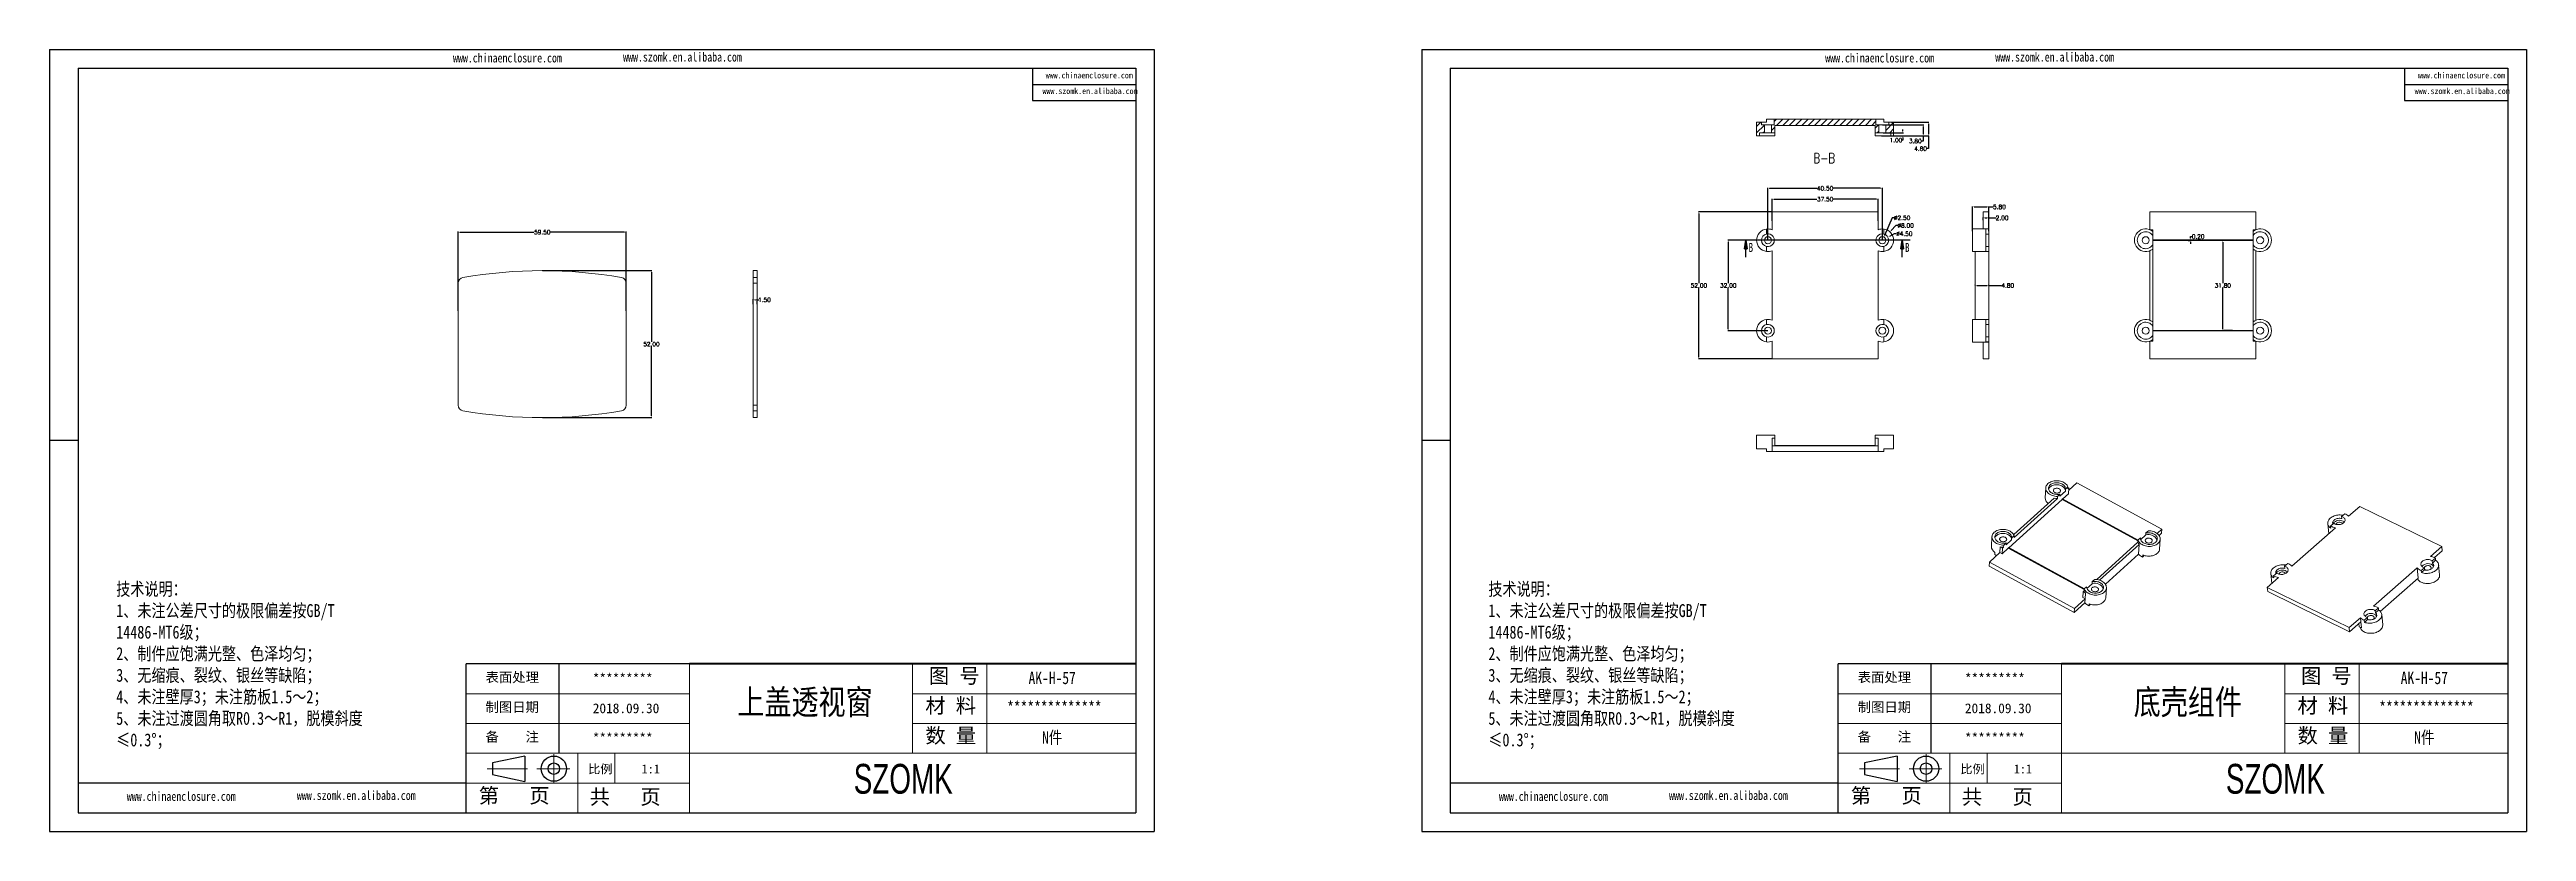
# Model space of a CAD drawing. Header units: inches. Extents: x 1218 to 3351, y 665 to 1060.
# Drawn here: x 2474 to 3351, y 665 to 941 of the extents above; entities that cross this region are included whole.
import ezdxf

# ---------------------------------------------------------------- set-up
doc = ezdxf.new("R2010")
doc.units = ezdxf.units.IN
doc.linetypes.add('CENTER2', pattern=[28.575, 19.05, -3.175, 3.175, -3.175])
doc.layers.add('文字', color=81, linetype='Continuous')
for name, color, linetype, lineweight in [('粗实线', 7, 'Continuous', 30), ('细实线', 3, 'Continuous', 9), ('细点划线', 2, 'CENTER2', 9)]:
    doc.layers.add(name, color=color, linetype=linetype, lineweight=lineweight)
doc.styles.add('SLDTEXTSTYLE0', font='TXT', dxfattribs={"width": 0.75})
doc.styles.add('SLDTEXTSTYLE3', font='TXT', dxfattribs={"width": 0.75, "bigfont": 'bigfont'})
doc.styles.get("Standard").update_dxf_attribs({"font": 'txt', "bigfont": 'gbcbig.shx'})
doc.styles.add('宋体', font='', dxfattribs={"width": 0.8, "height": 3.5})
doc.styles.add('长仿宋', font='', dxfattribs={"width": 0.7, "height": 4})
doc.styles.get('宋体').set_extended_font_data('SimSun')
doc.styles.get('长仿宋').set_extended_font_data('SimSun')
doc.dimstyles.new('2', dxfattribs={"dimtxt": 1.5, "dimasz": 0.6, "dimexe": 0.18, "dimexo": 0.0625, "dimgap": 0.09, "dimtad": 0, "dimtih": 1, "dimtoh": 1, "dimzin": 0, "dimdsep": 46, "dimtxsty": 'Standard', "dimcen": 0, "dimadec": 0, "dimazin": 2, "dimtfac": 1, "dimtofl": 0, "dimtmove": 0, "dimatfit": 3, "dimfxl": 1, "dimtolj": 1, "dimtzin": 0, "dimarcsym": 0})

msp = doc.modelspace()

# ---------------------------------------------------------------- texts
at = {"color": 0, "linetype": 'Continuous', "lineweight": 0, "insert": (3102.252, 904.621), "char_height": 3.5, "attachment_point": 2, "style": 'SLDTEXTSTYLE3'}
msp.add_mtext('B-B', dxfattribs=at)
at = {"color": 7, "linetype": 'Continuous', "char_height": 3.175, "attachment_point": 1, "style": 'SLDTEXTSTYLE0'}
for insert in [(3075.461, 872.858), (3130.825, 872.858)]:
    msp.add_mtext('B', dxfattribs=dict(at, insert=insert))
at = {"width": 1969.02996, "attachment_point": 1}
for s, insert, char_height in [('{\\fSimHei|b0|i0|c134|p49;表面处理}', (2628.344, 720.987), 3.46447), ('{\\fSimHei|b0|i0|c134|p49;*********}', (2666.289, 720.542), 3.46447), ('{\\fSimHei|b0|i0|c134|p49;表面处理}', (3114.094, 720.987), 3.46447), ('{\\fSimHei|b0|i0|c134|p49;*********}', (3152.039, 720.542), 3.46447), ('{\\fSimHei|b0|i0|c134|p49;制图日期}', (2628.344, 710.453), 3.46447), ('{\\fSimHei|b0|i0|c134|p49;制图日期}', (3114.094, 710.453), 3.46447), ('{\\fSimHei|b0|i0|c134|p49;2018.\\fSimHei|b0|i0|c0|p49;09\\fSimHei|b0|i0|c134|p49;.\\fSimHei|b0|i0|c0|p49;30}', (2666.289, 710.007), 3.464466), ('{\\fSimHei|b0|i0|c134|p49;2018.\\fSimHei|b0|i0|c0|p49;09\\fSimHei|b0|i0|c134|p49;.\\fSimHei|b0|i0|c0|p49;30}', (3152.039, 710.007), 3.464466), ('{\\fSimHei|b0|i0|c134|p49;备    注}', (2628.344, 699.918), 3.46447), ('{\\fSimHei|b0|i0|c134|p49;*********}', (2666.289, 699.473), 3.46447), ('{\\fSimHei|b0|i0|c134|p49;备    注}', (3114.094, 699.918), 3.46447), ('{\\fSimHei|b0|i0|c134|p49;*********}', (3152.039, 699.473), 3.46447)]:
    msp.add_mtext(s, dxfattribs=dict(at, insert=insert, char_height=char_height))
at = {"layer": '文字', "color": 0, "attachment_point": 1, "style": '宋体'}
for s, insert, char_height, width in [('www.chinaenclosure.com', (2616.821, 939.925), 3.21889, 56.55282), ('www.szomk.en.alibaba.com', (2677.028, 940.243), 3.21889, 56.55282), ('www.chinaenclosure.com', (3102.571, 939.925), 3.21889, 56.55282), ('www.szomk.en.alibaba.com', (3162.779, 940.243), 3.21889, 56.55282), ('www.chinaenclosure.com', (2826.635, 933.22), 2.14593, 37.70188), ('www.chinaenclosure.com', (3312.385, 933.22), 2.14593, 37.70188), ('www.szomk.en.alibaba.com', (2825.513, 927.663), 2.14593, 37.70188), ('www.szomk.en.alibaba.com', (3311.264, 927.663), 2.14593, 37.70188), ('{\\H1.111x;技术说明：\\P1、未注公差尺寸的极限偏差按GB/T 14486-MT6级；\\P2、制件应饱满光整、色泽均匀；\\P3、无缩痕、裂纹、银丝等缺陷；\\P4、未注壁厚3；未注筋板1.5～2；\\P5、未注过渡圆角取R0.3～R1，脱模斜度≤0.3%%D；}', (2497.602, 752.731), 4.11506, 92.68925), ('{\\H1.111x;技术说明：\\P1、未注公差尺寸的极限偏差按GB/T 14486-MT6级；\\P2、制件应饱满光整、色泽均匀；\\P3、无缩痕、裂纹、银丝等缺陷；\\P4、未注壁厚3；未注筋板1.5～2；\\P5、未注过渡圆角取R0.3～R1，脱模斜度≤0.3%%D；}', (2983.353, 752.731), 4.11506, 92.68925), ('{\\H1.111x;AK-H-57}', (2820.568, 721.225), 3.95046, 45.67172), ('{\\H1.111x;AK-H-57}', (3306.318, 721.225), 3.95046, 45.67172), ('上盖透视窗', (2717.475, 714.883), 8.7788, 112.23371), ('{\\H1.111x;**************}', (2812.969, 710.691), 3.95046, 45.67172), ('底壳组件', (3211.805, 714.883), 8.7788, 112.23371), ('{\\H1.111x;**************}', (3298.719, 710.691), 3.95046, 45.67172), ('{\\H1.111x;N件}', (2825.346, 700.156), 3.95046, 45.67172), ('{\\H1.111x;N件}', (3311.096, 700.156), 3.95046, 45.67172), ('www.chinaenclosure.com', (2501.344, 678.756), 3.21889, 56.55282), ('www.szomk.en.alibaba.com', (2561.552, 679.075), 3.21889, 56.55282), ('www.chinaenclosure.com', (2987.095, 678.756), 3.21889, 56.55282), ('www.szomk.en.alibaba.com', (3047.302, 679.075), 3.21889, 56.55282)]:
    msp.add_mtext(s, dxfattribs=dict(at, insert=insert, char_height=char_height, width=width))
at = {"layer": '粗实线', "char_height": 10.53455, "width": 118.13457, "attachment_point": 1, "style": '长仿宋'}
for insert in [(2758.679, 688.601), (3244.429, 688.601)]:
    msp.add_mtext('{\\fSTXinwei|b0|i0|c134|p2;SZOMK}', dxfattribs=dict(at, insert=insert))
at = {"layer": '细实线', "color": 7, "attachment_point": 1}
for s, insert, char_height, width in [('{\\fSimSun|b0|i0|c134|p54;图 号}', (2785.284, 722.378), 5.26728, 26.33638), ('{\\fSimSun|b0|i0|c134|p54;图 号}', (3271.034, 722.378), 5.26728, 26.33638), ('{\\fSimSun|b0|i0|c134|p54;材 料   }', (2784.035, 711.843), 5.26728, 26.33638), ('{\\fSimSun|b0|i0|c134|p54;材 料   }', (3269.785, 711.843), 5.26728, 26.33638), ('{\\fSimSun|b0|i0|c134|p54;数 量}', (2784.061, 701.257), 5.26728, 23.79822), ('{\\fSimSun|b0|i0|c134|p54;数 量}', (3269.811, 701.257), 5.26728, 23.79822), ('{\\fSimSun|b0|i0|c134|p54;比例}', (2664.665, 688.384), 3.16037, 13.87302), ('{\\fSimSun|b0|i0|c134|p54;1:1}', (2683.595, 688.384), 3.16037, 13.87302), ('{\\fSimSun|b0|i0|c134|p54;比例}', (3150.415, 688.384), 3.16037, 13.87302), ('{\\fSimSun|b0|i0|c134|p54;1:1}', (3169.345, 688.384), 3.16037, 13.87302), ('{\\fSimSun|b0|i0|c134|p54;第   页}', (2625.906, 680.028), 5.26728, 39.50457), ('{\\fSimSun|b0|i0|c134|p54; 共   页}', (2661.623, 679.581), 5.26728, 39.50457), ('{\\fSimSun|b0|i0|c134|p54;第   页}', (3111.656, 680.028), 5.26728, 39.50457), ('{\\fSimSun|b0|i0|c134|p54; 共   页}', (3147.373, 679.581), 5.26728, 39.50457)]:
    msp.add_mtext(s, dxfattribs=dict(at, insert=insert, char_height=char_height, width=width))

# ---------------------------------------------------------------- blocks, each defined once
blk = doc.blocks.new('*D208')
at = {"color": 0, "lineweight": -2}
for p, q in [((2618.67, 848.89), (2618.67, 876.85)), ((2678.17, 848.89), (2678.17, 876.85)), ((2619.27, 876.67), (2645.45, 876.67)), ((2677.57, 876.67), (2651.38, 876.67))]:
    blk.add_line(p, q, dxfattribs=at)
at = {"color": 0}
for points in [[(2619.27, 876.77), (2619.27, 876.57), (2618.67, 876.67)], [(2677.57, 876.77), (2677.57, 876.57), (2678.17, 876.67)]]:
    blk.add_solid(points, dxfattribs=at)
at = {"layer": 'Defpoints', "color": 0}
for p in [(2678.17, 876.67), (2618.67, 848.83), (2678.17, 848.83)]:
    blk.add_point(p, dxfattribs=at)
at = {"color": 0, "insert": (2648.42, 876.67), "char_height": 1.5, "attachment_point": 5}
blk.add_mtext('\\A1;59.50', dxfattribs=at)
blk = doc.blocks.new('*D209')
at = {"color": 0, "lineweight": -2}
for p, q in [((2648.48, 863.07), (2687.26, 863.07)), ((2687.08, 862.47), (2687.08, 837.91)), ((2687.08, 811.67), (2687.08, 836.23)), ((2648.48, 811.07), (2687.26, 811.07))]:
    blk.add_line(p, q, dxfattribs=at)
at = {"color": 0}
for points in [[(2686.98, 862.47), (2687.18, 862.47), (2687.08, 863.07)], [(2686.98, 811.67), (2687.18, 811.67), (2687.08, 811.07)]]:
    blk.add_solid(points, dxfattribs=at)
at = {"layer": 'Defpoints', "color": 0}
for p in [(2648.42, 863.07), (2648.42, 811.07), (2687.08, 811.07)]:
    blk.add_point(p, dxfattribs=at)
at = {"color": 0, "insert": (2687.08, 837.07), "char_height": 1.5, "attachment_point": 5}
blk.add_mtext('\\A1;52.00', dxfattribs=at)
blk = doc.blocks.new('*D210')
at = {"color": 0, "lineweight": -2}
for p, q in [((2723.03, 851.25), (2723.03, 852.93)), ((2723.63, 852.75), (2723.93, 852.75)), ((2724.53, 851.25), (2724.53, 852.93)), ((2724.53, 852.75), (2725.13, 852.75))]:
    blk.add_line(p, q, dxfattribs=at)
at = {"color": 0}
for points in [[(2723.63, 852.85), (2723.63, 852.65), (2723.03, 852.75)], [(2723.93, 852.85), (2723.93, 852.65), (2724.53, 852.75)]]:
    blk.add_solid(points, dxfattribs=at)
at = {"layer": 'Defpoints', "color": 0}
for p in [(2723.03, 851.19), (2724.53, 852.75), (2724.53, 851.19)]:
    blk.add_point(p, dxfattribs=at)
at = {"color": 0, "insert": (2727.09, 852.75), "char_height": 1.5, "attachment_point": 5}
blk.add_mtext('\\A1;1.50', dxfattribs=at)
blk = doc.blocks.new('_CLOSED')
at = {"color": 0, "linetype": 'ByBlock', "lineweight": -2}
for p, q in [((-1, 0.166667), (0, 0)), ((-1, 0.166667), (-1, -0.166667)), ((0, 0), (-1, -0.166667)), ((0, 0), (-1, 0))]:
    blk.add_line(p, q, dxfattribs=at)
blk = doc.blocks.new('*D211')
at = {"color": 0, "lineweight": -2}
for p, q in [((3083.75, 883.82), (3057.7, 883.82)), ((3057.88, 883.22), (3057.88, 858.66)), ((3057.88, 832.42), (3057.88, 856.98)), ((3083.75, 831.82), (3057.7, 831.82))]:
    blk.add_line(p, q, dxfattribs=at)
at = {"color": 0}
for points in [[(3057.78, 883.22), (3057.98, 883.22), (3057.88, 883.82)], [(3057.78, 832.42), (3057.98, 832.42), (3057.88, 831.82)]]:
    blk.add_solid(points, dxfattribs=at)
at = {"layer": 'Defpoints', "color": 0}
for p in [(3057.88, 883.82), (3083.81, 883.82), (3083.81, 831.82)]:
    blk.add_point(p, dxfattribs=at)
at = {"color": 0, "insert": (3057.88, 857.82), "char_height": 1.5, "attachment_point": 5}
blk.add_mtext('\\A1;52.00', dxfattribs=at)
blk = doc.blocks.new('*D212')
at = {"color": 0, "lineweight": -2}
for p, q in [((3082.25, 873.82), (3068.08, 873.82)), ((3068.26, 873.22), (3068.26, 858.66)), ((3068.26, 842.42), (3068.26, 856.98)), ((3082.25, 841.82), (3068.08, 841.82))]:
    blk.add_line(p, q, dxfattribs=at)
at = {"color": 0}
for points in [[(3068.16, 873.22), (3068.36, 873.22), (3068.26, 873.82)], [(3068.16, 842.42), (3068.36, 842.42), (3068.26, 841.82)]]:
    blk.add_solid(points, dxfattribs=at)
at = {"layer": 'Defpoints', "color": 0}
for p in [(3068.26, 873.82), (3082.31, 873.82), (3082.31, 841.82)]:
    blk.add_point(p, dxfattribs=at)
at = {"color": 0, "insert": (3068.26, 857.82), "char_height": 1.5, "attachment_point": 5}
blk.add_mtext('\\A1;32.00', dxfattribs=at)
blk = doc.blocks.new('*D213')
at = {"color": 0, "lineweight": -2}
for p, q in [((3083.81, 880.74), (3083.81, 888.51)), ((3084.41, 888.33), (3099.59, 888.33)), ((3120.71, 888.33), (3105.52, 888.33)), ((3121.31, 880.74), (3121.31, 888.51))]:
    blk.add_line(p, q, dxfattribs=at)
at = {"color": 0}
for points in [[(3084.41, 888.43), (3084.41, 888.23), (3083.81, 888.33)], [(3120.71, 888.43), (3120.71, 888.23), (3121.31, 888.33)]]:
    blk.add_solid(points, dxfattribs=at)
at = {"layer": 'Defpoints', "color": 0}
for p in [(3121.31, 888.33), (3083.81, 880.68), (3121.31, 880.68)]:
    blk.add_point(p, dxfattribs=at)
at = {"color": 0, "insert": (3102.56, 888.33), "char_height": 1.5, "attachment_point": 5}
blk.add_mtext('\\A1;37.50', dxfattribs=at)
blk = doc.blocks.new('*D214')
at = {"color": 0, "lineweight": -2}
for p, q in [((3082.31, 873.89), (3082.31, 892.36)), ((3082.91, 892.18), (3099.72, 892.18)), ((3122.21, 892.18), (3105.4, 892.18)), ((3122.81, 873.89), (3122.81, 892.36))]:
    blk.add_line(p, q, dxfattribs=at)
at = {"color": 0}
for points in [[(3082.91, 892.28), (3082.91, 892.08), (3082.31, 892.18)], [(3122.21, 892.28), (3122.21, 892.08), (3122.81, 892.18)]]:
    blk.add_solid(points, dxfattribs=at)
at = {"layer": 'Defpoints', "color": 0}
for p in [(3122.81, 892.18), (3082.31, 873.82), (3122.81, 873.82)]:
    blk.add_point(p, dxfattribs=at)
at = {"color": 0, "insert": (3102.56, 892.18), "char_height": 1.5, "attachment_point": 5}
blk.add_mtext('\\A1;40.50', dxfattribs=at)
blk = doc.blocks.new('*D215')
at = {"color": 0, "lineweight": -2}
for p, q in [((3127.61, 879.04), (3125.92, 877.21)), ((3128.21, 879.04), (3127.61, 879.04))]:
    blk.add_line(p, q, dxfattribs=at)
at = {"color": 0}
blk.add_solid([(3125.85, 877.28), (3126, 877.14), (3125.52, 876.77)], dxfattribs=at)
at = {"layer": 'Defpoints', "color": 0}
for p in [(3120.1, 870.88), (3125.52, 876.77)]:
    blk.add_point(p, dxfattribs=at)
at = {"color": 0, "insert": (3131.05, 879.04), "char_height": 1.5, "attachment_point": 5}
blk.add_mtext('\\A1;∅8.00', dxfattribs=at)
blk = doc.blocks.new('*D216')
at = {"color": 0, "lineweight": -2}
for p, q in [((3127.03, 876.1), (3125.32, 875.18)), ((3127.63, 876.1), (3127.03, 876.1))]:
    blk.add_line(p, q, dxfattribs=at)
at = {"color": 0}
blk.add_solid([(3125.27, 875.26), (3125.37, 875.09), (3124.79, 874.89)], dxfattribs=at)
at = {"layer": 'Defpoints', "color": 0}
for p in [(3120.83, 872.76), (3124.79, 874.89)]:
    blk.add_point(p, dxfattribs=at)
at = {"color": 0, "insert": (3130.59, 876.1), "char_height": 1.5, "attachment_point": 5}
blk.add_mtext('\\A1;∅4.50', dxfattribs=at)
blk = doc.blocks.new('*D217')
at = {"color": 0, "lineweight": -2}
for p, q in [((3126.24, 881.74), (3123.55, 875.52)), ((3126.84, 881.74), (3126.24, 881.74))]:
    blk.add_line(p, q, dxfattribs=at)
at = {"color": 0}
blk.add_solid([(3123.45, 875.56), (3123.64, 875.48), (3123.31, 874.97)], dxfattribs=at)
at = {"layer": 'Defpoints', "color": 0}
for p in [(3122.31, 872.68), (3123.31, 874.97)]:
    blk.add_point(p, dxfattribs=at)
at = {"color": 0, "insert": (3129.81, 881.74), "char_height": 1.5, "attachment_point": 5}
blk.add_mtext('\\A1;∅2.50', dxfattribs=at)
blk = doc.blocks.new('*D218')
at = {"color": 0, "lineweight": -2}
for p, q in [((3158.5, 880.89), (3158.5, 881.9)), ((3159.1, 881.72), (3159.9, 881.72)), ((3160.5, 880.89), (3160.5, 881.9)), ((3160.5, 881.72), (3163.1, 881.72))]:
    blk.add_line(p, q, dxfattribs=at)
at = {"color": 0}
for points in [[(3159.1, 881.82), (3159.1, 881.62), (3158.5, 881.72)], [(3159.9, 881.82), (3159.9, 881.62), (3160.5, 881.72)]]:
    blk.add_solid(points, dxfattribs=at)
at = {"layer": 'Defpoints', "color": 0}
for p in [(3158.5, 880.82), (3160.5, 881.72), (3160.5, 880.82)]:
    blk.add_point(p, dxfattribs=at)
at = {"color": 0, "insert": (3165.19, 881.72), "char_height": 1.5, "attachment_point": 5}
blk.add_mtext('\\A1;2.00', dxfattribs=at)
blk = doc.blocks.new('*D219')
at = {"color": 0, "lineweight": -2}
for p, q in [((3154.7, 876.97), (3154.7, 885.78)), ((3160.5, 876.97), (3160.5, 885.78)), ((3155.3, 885.6), (3159.9, 885.6)), ((3160.5, 885.6), (3162.05, 885.6))]:
    blk.add_line(p, q, dxfattribs=at)
at = {"color": 0}
for points in [[(3155.3, 885.7), (3155.3, 885.5), (3154.7, 885.6)], [(3159.9, 885.7), (3159.9, 885.5), (3160.5, 885.6)]]:
    blk.add_solid(points, dxfattribs=at)
at = {"layer": 'Defpoints', "color": 0}
for p in [(3154.7, 885.6), (3154.7, 876.91), (3160.5, 876.91)]:
    blk.add_point(p, dxfattribs=at)
at = {"color": 0, "insert": (3164.26, 885.6), "char_height": 1.5, "attachment_point": 5}
blk.add_mtext('\\A1;5.80', dxfattribs=at)
blk = doc.blocks.new('*D220')
at = {"color": 0, "lineweight": -2}
for p, q in [((3155.7, 857.89), (3155.7, 858)), ((3156.3, 857.82), (3159.9, 857.82)), ((3160.5, 857.89), (3160.5, 858)), ((3160.5, 857.82), (3165, 857.82))]:
    blk.add_line(p, q, dxfattribs=at)
at = {"color": 0}
for points in [[(3156.3, 857.92), (3156.3, 857.72), (3155.7, 857.82)], [(3159.9, 857.92), (3159.9, 857.72), (3160.5, 857.82)]]:
    blk.add_solid(points, dxfattribs=at)
at = {"layer": 'Defpoints', "color": 0}
for p in [(3155.7, 857.82), (3160.5, 857.82), (3160.5, 857.82)]:
    blk.add_point(p, dxfattribs=at)
at = {"color": 0, "insert": (3167.21, 857.82), "char_height": 1.5, "attachment_point": 5}
blk.add_mtext('\\A1;4.80', dxfattribs=at)
blk = doc.blocks.new('*D221')
at = {"color": 0, "lineweight": -2}
for p, q in [((3246.79, 873.72), (3243.18, 873.72)), ((3243.36, 873.12), (3243.36, 858.66)), ((3243.36, 842.52), (3243.36, 856.98)), ((3246.79, 841.92), (3243.18, 841.92))]:
    blk.add_line(p, q, dxfattribs=at)
at = {"color": 0}
for points in [[(3243.26, 873.12), (3243.46, 873.12), (3243.36, 873.72)], [(3243.26, 842.52), (3243.46, 842.52), (3243.36, 841.92)]]:
    blk.add_solid(points, dxfattribs=at)
at = {"layer": 'Defpoints', "color": 0}
for p in [(3243.36, 873.72), (3246.85, 873.72), (3246.85, 841.92)]:
    blk.add_point(p, dxfattribs=at)
at = {"color": 0, "insert": (3243.36, 857.82), "char_height": 1.5, "attachment_point": 5}
blk.add_mtext('\\A1;31.80', dxfattribs=at)
blk = doc.blocks.new('*D222')
at = {"color": 0, "lineweight": -2}
for p, q in [((3231.04, 873.92), (3232.11, 873.92)), ((3231.04, 873.72), (3232.11, 873.72)), ((3231.93, 874.52), (3231.93, 875.12)), ((3231.93, 875.12), (3232.53, 875.12)), ((3231.93, 873.12), (3231.93, 872.52))]:
    blk.add_line(p, q, dxfattribs=at)
at = {"color": 0}
for points in [[(3231.83, 874.52), (3232.03, 874.52), (3231.93, 873.92)], [(3231.83, 873.12), (3232.03, 873.12), (3231.93, 873.72)]]:
    blk.add_solid(points, dxfattribs=at)
at = {"layer": 'Defpoints', "color": 0}
for p in [(3230.98, 873.92), (3230.98, 873.72), (3231.93, 873.92)]:
    blk.add_point(p, dxfattribs=at)
at = {"color": 0, "insert": (3234.62, 875.12), "char_height": 1.5, "attachment_point": 5}
blk.add_mtext('\\A1;0.20', dxfattribs=at)
blk = doc.blocks.new('*D223')
at = {"color": 0, "lineweight": -2}
for p, q in [((3130.08, 912.39), (3130.08, 912.99)), ((3123.12, 911.79), (3130.26, 911.79)), ((3123.12, 910.79), (3130.26, 910.79)), ((3130.08, 909.21), (3129.48, 909.21)), ((3130.08, 910.19), (3130.08, 909.21))]:
    blk.add_line(p, q, dxfattribs=at)
at = {"color": 0}
for points in [[(3129.98, 912.39), (3130.18, 912.39), (3130.08, 911.79)], [(3129.98, 910.19), (3130.18, 910.19), (3130.08, 910.79)]]:
    blk.add_solid(points, dxfattribs=at)
at = {"layer": 'Defpoints', "color": 0}
for p in [(3123.06, 911.79), (3123.06, 910.79), (3130.08, 911.79)]:
    blk.add_point(p, dxfattribs=at)
at = {"color": 0, "insert": (3127.64, 909.21), "char_height": 1.5, "attachment_point": 5}
blk.add_mtext('\\A1;1.00', dxfattribs=at)
blk = doc.blocks.new('*D224')
at = {"color": 0, "lineweight": -2}
for p, q in [((3122.87, 914.59), (3137.49, 914.59)), ((3137.31, 913.99), (3137.31, 911.39)), ((3122.49, 910.79), (3137.49, 910.79)), ((3137.31, 908.9), (3136.71, 908.9)), ((3137.31, 910.79), (3137.31, 908.9))]:
    blk.add_line(p, q, dxfattribs=at)
at = {"color": 0}
for points in [[(3137.21, 913.99), (3137.41, 913.99), (3137.31, 914.59)], [(3137.21, 911.39), (3137.41, 911.39), (3137.31, 910.79)]]:
    blk.add_solid(points, dxfattribs=at)
at = {"layer": 'Defpoints', "color": 0}
for p in [(3122.81, 914.59), (3137.31, 914.59), (3122.43, 910.79)]:
    blk.add_point(p, dxfattribs=at)
at = {"color": 0, "insert": (3134.49, 908.9), "char_height": 1.5, "attachment_point": 5}
blk.add_mtext('\\A1;3.80', dxfattribs=at)
blk = doc.blocks.new('*D225')
at = {"color": 0, "lineweight": -2}
for p, q in [((3126, 915.59), (3139.32, 915.59)), ((3139.14, 914.99), (3139.14, 911.39)), ((3124.5, 910.79), (3139.32, 910.79)), ((3139.14, 906.22), (3138.54, 906.22)), ((3139.14, 910.79), (3139.14, 906.22))]:
    blk.add_line(p, q, dxfattribs=at)
at = {"color": 0}
for points in [[(3139.04, 914.99), (3139.24, 914.99), (3139.14, 915.59)], [(3139.04, 911.39), (3139.24, 911.39), (3139.14, 910.79)]]:
    blk.add_solid(points, dxfattribs=at)
at = {"layer": 'Defpoints', "color": 0}
for p in [(3125.93, 915.59), (3139.14, 915.59), (3124.43, 910.79)]:
    blk.add_point(p, dxfattribs=at)
at = {"color": 0, "insert": (3136.33, 906.22), "char_height": 1.5, "attachment_point": 5}
blk.add_mtext('\\A1;4.80', dxfattribs=at)

# ---------------------------------------------------------------- dimensions: what is measured, and where the dimension line sits
for base, p1, p2, picture, middle in [((3137.308, 914.587), (3122.428, 910.787), (3122.81, 914.587), '*D224', (3134.493, 908.901)), ((3130.078, 911.787), (3123.06, 910.787), (3123.06, 911.787), '*D223', (3127.638, 909.214)), ((3139.144, 915.587), (3124.434, 910.787), (3125.935, 915.587), '*D225', (3136.329, 906.216))]:
    dim = msp.add_linear_dim(base=base, p1=p1, p2=p2, angle=90, dimstyle='2')
    dim.commit()
    dim.dimension.update_dxf_attribs({"geometry": picture, "text_midpoint": middle, "dimtype": 160})
for base, p1, p2, picture, middle in [((3122.81, 892.178), (3082.31, 873.824), (3122.81, 873.824), '*D214', (3102.56, 892.178)), ((3121.31, 888.333), (3083.81, 880.678), (3121.31, 880.678), '*D213', (3102.56, 888.333)), ((2678.166, 876.669), (2618.666, 848.831), (2678.166, 848.831), '*D208', (2648.416, 876.669)), ((2724.527, 852.755), (2723.027, 851.186), (2724.527, 851.186), '*D210', (2727.092, 852.755))]:
    dim = msp.add_linear_dim(base=base, p1=p1, p2=p2, dimstyle='2')
    dim.commit()
    dim.dimension.update_dxf_attribs({"geometry": picture, "text_midpoint": middle})
for base, p1, p2, picture, middle in [((3154.698, 885.599), (3160.498, 876.905), (3154.698, 876.905), '*D219', (3164.26, 885.599)), ((3160.498, 881.724), (3158.498, 880.824), (3160.498, 880.824), '*D218', (3165.188, 881.724)), ((3160.498, 857.824), (3155.698, 857.824), (3160.498, 857.824), '*D220', (3167.211, 857.824))]:
    dim = msp.add_linear_dim(base=base, p1=p1, p2=p2, dimstyle='2')
    dim.commit()
    dim.dimension.update_dxf_attribs({"geometry": picture, "text_midpoint": middle, "dimtype": 160})
for base, p1, p2, picture, middle in [((3057.883, 883.824), (3083.81, 831.824), (3083.81, 883.824), '*D211', (3057.883, 857.824)), ((3068.257, 873.824), (3082.31, 841.824), (3082.31, 873.824), '*D212', (3068.257, 857.824)), ((3231.932, 873.924), (3230.98, 873.724), (3230.98, 873.924), '*D222', (3234.622, 875.124)), ((3243.364, 873.724), (3246.851, 841.924), (3246.851, 873.724), '*D221', (3243.364, 857.824)), ((2687.077, 811.066), (2648.416, 863.066), (2648.416, 811.066), '*D209', (2687.077, 837.066))]:
    dim = msp.add_linear_dim(base=base, p1=p1, p2=p2, angle=90, dimstyle='2')
    dim.commit()
    dim.dimension.update_dxf_attribs({"geometry": picture, "text_midpoint": middle})
for p1, p2, picture, middle in [((3120.102, 870.88), (3125.517, 876.768), '*D215', (3131.048, 879.042)), ((3120.829, 872.757), (3124.79, 874.891), '*D216', (3130.591, 876.095)), ((3122.312, 872.677), (3123.307, 874.971), '*D217', (3129.809, 881.744))]:
    dim = msp.add_diameter_dim_2p(p1=p1, p2=p2, dimstyle='2')
    dim.commit()
    dim.dimension.update_dxf_attribs({"geometry": picture, "text_midpoint": middle, "dimtype": 163})

# ---------------------------------------------------------------- hatches: boundary and pattern name
at = {"linetype": 'Continuous', "lineweight": 0}
h = msp.add_hatch(dxfattribs=at)
h.set_pattern_fill('ANSI31', color=4, scale=0.5, style=0)
h.paths.add_polyline_path([(3080.06, 914.587), (3080.06, 915.587), (3078.31, 915.587), (3078.31, 910.787), (3079.31, 910.787), (3079.31, 911.787), (3081.06, 911.787), (3081.06, 914.587)], flags=0)
h = msp.add_hatch(dxfattribs=at)
h.set_pattern_fill('ANSI31', color=4, scale=0.5, style=0)
h.paths.add_polyline_path([(3121.56, 914.587), (3120.56, 914.587), (3120.56, 916.587), (3084.56, 916.587), (3084.56, 914.587), (3083.56, 914.587), (3083.56, 911.787), (3084.81, 911.787), (3084.81, 914.387), (3120.31, 914.387), (3120.31, 911.787), (3121.56, 911.787)], flags=0)
h = msp.add_hatch(dxfattribs=at)
h.set_pattern_fill('ANSI31', color=4, scale=0.5, style=0)
h.paths.add_polyline_path([(3125.81, 911.787), (3125.81, 910.787), (3126.81, 910.787), (3126.81, 915.587), (3125.06, 915.587), (3125.06, 914.587), (3124.06, 914.587), (3124.06, 911.787)], flags=0)

# ---------------------------------------------------------------- linework, layer by layer
for p, q in [((2473.99, 941.252), (2865.085, 941.252)), ((2473.99, 941.252), (2473.99, 664.72)), ((2865.085, 941.252), (2865.085, 664.72)), ((2959.74, 941.252), (3350.835, 941.252)), ((2959.74, 941.252), (2959.74, 664.72)), ((3350.835, 941.252), (3350.835, 664.72)), ((2484.11, 934.668), (2858.501, 934.668)), ((2484.11, 934.668), (2484.11, 671.304)), ((2821.923, 934.668), (2821.923, 923.237)), ((2858.501, 934.668), (2858.501, 671.304)), ((2969.86, 934.668), (3344.251, 934.668)), ((2969.86, 934.668), (2969.86, 671.304)), ((3307.673, 934.668), (3307.673, 923.237)), ((3344.251, 934.668), (3344.251, 671.304)), ((2821.923, 928.953), (2858.501, 928.953)), ((2821.923, 923.237), (2858.501, 923.237)), ((3307.673, 928.953), (3344.251, 928.953)), ((3307.673, 923.237), (3344.251, 923.237)), ((2484.11, 802.986), (2473.99, 802.986)), ((2969.86, 802.986), (2959.74, 802.986)), ((2473.99, 792.744), (2473.99, 664.72)), ((2959.74, 792.744), (2959.74, 664.72)), ((2700.483, 723.977), (2621.474, 723.977)), ((2621.474, 671.304), (2621.474, 723.977)), ((2654.394, 692.373), (2654.394, 723.977)), ((3186.233, 723.977), (3107.224, 723.977)), ((3107.224, 671.304), (3107.224, 723.977)), ((3140.144, 692.373), (3140.144, 723.977)), ((2621.474, 681.839), (2484.11, 681.839)), ((3107.224, 681.839), (2969.86, 681.839)), ((2484.11, 671.304), (2858.501, 671.304)), ((2969.86, 671.304), (3344.251, 671.304)), ((2473.99, 664.72), (2865.085, 664.72)), ((2473.99, 664.72), (2655.052, 664.72)), ((2959.74, 664.72), (3350.835, 664.72)), ((2959.74, 664.72), (3140.803, 664.72))]:
    msp.add_line(p, q)
at = {"color": 7, "linetype": 'Continuous', "lineweight": 15}
for p, q in [((3078.31, 915.587), (3078.31, 910.787)), ((3078.31, 915.587), (3080.06, 915.587)), ((3080.06, 915.587), (3080.06, 914.587)), ((3081.81, 915.587), (3080.06, 915.587)), ((3080.06, 914.587), (3081.06, 914.587)), ((3081.06, 914.587), (3081.06, 911.787)), ((3083.56, 914.587), (3081.06, 914.587)), ((3081.81, 916.587), (3081.81, 915.587)), ((3081.81, 916.587), (3084.56, 916.587)), ((3083.56, 911.787), (3083.56, 914.587)), ((3083.56, 914.587), (3084.56, 914.587)), ((3084.56, 914.587), (3084.56, 916.587)), ((3120.56, 916.587), (3084.56, 916.587)), ((3120.31, 914.387), (3084.81, 914.387)), ((3084.81, 911.787), (3084.81, 914.387)), ((3120.31, 911.787), (3120.31, 914.387)), ((3120.56, 914.587), (3120.56, 916.587)), ((3123.31, 916.587), (3120.56, 916.587)), ((3120.56, 914.587), (3121.56, 914.587)), ((3121.56, 911.787), (3121.56, 914.587)), ((3121.56, 914.587), (3124.06, 914.587)), ((3123.31, 915.587), (3123.31, 916.587)), ((3123.31, 915.587), (3125.06, 915.587)), ((3124.06, 914.587), (3124.06, 911.787)), ((3124.06, 914.587), (3125.06, 914.587)), ((3125.06, 915.587), (3125.06, 914.587)), ((3125.06, 915.587), (3126.81, 915.587)), ((3126.81, 915.587), (3126.81, 910.787)), ((3078.31, 910.787), (3079.31, 910.787)), ((3079.31, 910.787), (3079.31, 911.787)), ((3081.06, 911.787), (3079.31, 911.787)), ((3079.31, 910.787), (3084.81, 910.787)), ((3081.06, 911.787), (3083.56, 911.787)), ((3084.81, 911.787), (3083.56, 911.787)), ((3084.81, 910.787), (3084.81, 911.787)), ((3120.31, 910.787), (3120.31, 911.787)), ((3121.56, 911.787), (3120.31, 911.787)), ((3120.31, 910.787), (3125.81, 910.787)), ((3124.06, 911.787), (3121.56, 911.787)), ((3125.81, 911.787), (3124.06, 911.787)), ((3125.81, 911.787), (3125.81, 910.787)), ((3125.81, 910.787), (3126.81, 910.787)), ((3081.81, 877.793), (3081.81, 876.018)), ((3121.31, 883.824), (3083.81, 883.824)), ((3083.81, 883.824), (3083.81, 877.532)), ((3121.31, 877.532), (3121.31, 883.824)), ((3123.31, 877.793), (3123.31, 876.018)), ((3160.498, 877.824), (3154.698, 877.824)), ((3154.698, 869.824), (3154.698, 877.824)), ((3160.498, 883.824), (3158.498, 883.824)), ((3158.498, 883.824), (3158.498, 877.824)), ((3160.498, 877.793), (3159.498, 877.793)), ((3159.498, 877.793), (3159.498, 869.855)), ((3160.498, 883.824), (3160.498, 877.824)), ((3160.498, 877.793), (3160.498, 877.824)), ((3160.498, 877.793), (3160.498, 876.018)), ((3217.557, 877.532), (3217.557, 883.824)), ((3217.557, 883.824), (3255.057, 883.824)), ((3217.557, 877.532), (3218.557, 877.532)), ((3218.557, 877.532), (3218.557, 876.946)), ((3218.557, 875.482), (3218.557, 876.946)), ((3255.057, 877.532), (3254.057, 877.532)), ((3254.057, 877.532), (3254.057, 876.946)), ((3254.057, 875.482), (3254.057, 876.946)), ((3255.057, 883.824), (3255.057, 877.532)), ((3081.81, 871.63), (3081.81, 869.855)), ((3083.81, 870.116), (3083.81, 845.532)), ((3121.31, 845.532), (3121.31, 870.116)), ((3123.31, 871.63), (3123.31, 869.855)), ((3154.698, 869.824), (3160.498, 869.824)), ((3155.698, 845.824), (3155.698, 869.824)), ((3160.498, 876.018), (3159.498, 876.018)), ((3159.498, 871.63), (3160.498, 871.63)), ((3159.498, 869.855), (3160.498, 869.855)), ((3160.498, 876.018), (3160.498, 871.63)), ((3160.498, 871.63), (3160.498, 869.855)), ((3160.498, 869.824), (3160.498, 869.855)), ((3160.498, 869.824), (3160.498, 845.824)), ((3217.557, 845.532), (3217.557, 870.116)), ((3218.557, 872.166), (3218.557, 875.482)), ((3254.057, 873.924), (3218.557, 873.924)), ((3218.557, 873.724), (3254.057, 873.724)), ((3218.557, 870.701), (3218.557, 872.166)), ((3218.557, 870.701), (3218.557, 844.946)), ((3254.057, 872.166), (3254.057, 875.482)), ((3254.057, 870.701), (3254.057, 872.166)), ((3254.057, 870.701), (3254.057, 844.946)), ((3255.057, 845.532), (3255.057, 870.116)), ((2724.527, 863.066), (2723.027, 863.066)), ((2723.027, 860.615), (2723.027, 863.066)), ((2723.027, 860.615), (2724.527, 860.615)), ((2723.027, 858.645), (2723.027, 860.615)), ((2724.527, 860.615), (2724.527, 863.066)), ((2724.527, 860.615), (2724.527, 858.645)), ((2618.666, 858.645), (2618.666, 815.486)), ((2678.166, 815.486), (2678.166, 858.645)), ((2723.027, 858.645), (2723.027, 815.486)), ((2724.527, 858.645), (2723.027, 858.645)), ((2724.527, 858.645), (2724.527, 815.486)), ((3081.81, 844.018), (3081.81, 845.793)), ((3123.31, 844.018), (3123.31, 845.793)), ((3160.498, 845.824), (3154.698, 845.824)), ((3154.698, 845.824), (3154.698, 837.824)), ((3160.498, 845.793), (3159.498, 845.793)), ((3159.498, 837.855), (3159.498, 845.793)), ((3160.498, 844.018), (3159.498, 844.018)), ((3160.498, 845.824), (3160.498, 845.793)), ((3160.498, 844.018), (3160.498, 845.793)), ((3160.498, 839.63), (3160.498, 844.018)), ((3218.557, 844.946), (3218.557, 843.482)), ((3218.557, 843.482), (3218.557, 840.166)), ((3218.557, 841.924), (3254.057, 841.924)), ((3254.057, 844.946), (3254.057, 843.482)), ((3254.057, 843.482), (3254.057, 840.166)), ((3081.81, 837.855), (3081.81, 839.63)), ((3083.81, 838.116), (3083.81, 831.824)), ((3121.31, 831.824), (3121.31, 838.116)), ((3123.31, 837.855), (3123.31, 839.63)), ((3154.698, 837.824), (3160.498, 837.824)), ((3158.498, 837.824), (3158.498, 831.824)), ((3159.498, 839.63), (3160.498, 839.63)), ((3159.498, 837.855), (3160.498, 837.855)), ((3160.498, 837.855), (3160.498, 839.63)), ((3160.498, 837.855), (3160.498, 837.824)), ((3160.498, 837.824), (3160.498, 831.824)), ((3218.557, 838.116), (3217.557, 838.116)), ((3217.557, 831.824), (3217.557, 838.116)), ((3254.057, 841.724), (3218.557, 841.724)), ((3218.557, 840.166), (3218.557, 838.701)), ((3218.557, 838.701), (3218.557, 838.116)), ((3254.057, 840.166), (3254.057, 838.701)), ((3254.057, 838.701), (3254.057, 838.116)), ((3254.057, 838.116), (3255.057, 838.116)), ((3255.057, 838.116), (3255.057, 831.824)), ((3083.81, 831.824), (3121.31, 831.824)), ((3160.498, 831.824), (3158.498, 831.824)), ((3255.057, 831.824), (3217.557, 831.824)), ((2723.027, 815.486), (2724.527, 815.486)), ((2723.027, 813.516), (2723.027, 815.486)), ((2724.527, 815.486), (2724.527, 813.516)), ((2724.527, 813.516), (2723.027, 813.516)), ((2723.027, 813.516), (2723.027, 811.066)), ((2723.027, 811.066), (2724.527, 811.066)), ((2724.527, 813.516), (2724.527, 811.066)), ((3078.31, 804.869), (3078.31, 800.069)), ((3078.31, 804.869), (3084.81, 804.869)), ((3081.81, 800.069), (3078.31, 800.069)), ((3081.81, 799.069), (3081.81, 800.069)), ((3081.81, 799.069), (3083.81, 799.069)), ((3083.81, 803.869), (3083.81, 801.069)), ((3083.81, 803.869), (3084.81, 803.869)), ((3121.31, 801.069), (3083.81, 801.069)), ((3083.81, 799.069), (3083.81, 801.069)), ((3121.31, 799.069), (3083.81, 799.069)), ((3084.81, 803.869), (3084.81, 804.869)), ((3084.81, 803.869), (3084.81, 801.069)), ((3084.81, 801.269), (3120.31, 801.269)), ((3120.31, 804.869), (3120.31, 803.869)), ((3126.81, 804.869), (3120.31, 804.869)), ((3121.31, 803.869), (3120.31, 803.869)), ((3120.31, 803.869), (3120.31, 801.069)), ((3121.31, 803.869), (3121.31, 801.069)), ((3121.31, 799.069), (3121.31, 801.069)), ((3123.31, 799.069), (3121.31, 799.069)), ((3123.31, 800.069), (3126.81, 800.069)), ((3123.31, 800.069), (3123.31, 799.069)), ((3126.81, 800.069), (3126.81, 804.869)), ((3186.443, 782.098), (3167.631, 765.078)), ((3169.327, 769.688), (3183.612, 782.612)), ((3184.763, 782.49), (3169.444, 768.631)), ((3180.662, 786.216), (3180.46, 782.755)), ((3184.763, 782.49), (3184.805, 783.211)), ((3184.805, 783.211), (3185.676, 783.999)), ((3185.634, 783.278), (3187.606, 785.063)), ((3185.634, 783.278), (3185.676, 783.999)), ((3186.451, 782.242), (3186.443, 782.098)), ((3186.443, 782.098), (3213.291, 767.499)), ((3186.57, 782.35), (3186.451, 782.242)), ((3186.451, 782.242), (3213.3, 767.644)), ((3213.372, 767.777), (3186.57, 782.35)), ((3188.708, 784.147), (3186.664, 782.299)), ((3187.648, 785.784), (3187.606, 785.063)), ((3187.648, 785.784), (3188.519, 786.572)), ((3188.519, 786.572), (3188.477, 785.851)), ((3188.825, 786.166), (3188.477, 785.851)), ((3188.506, 786.34), (3188.825, 786.166)), ((3188.825, 786.166), (3188.708, 784.147)), ((3188.779, 785.375), (3191.647, 787.97)), ((3191.647, 787.97), (3221.752, 771.601)), ((3283.207, 772.116), (3267.717, 758.588)), ((3280.474, 773.594), (3280.82, 770.032)), ((3282.615, 773.707), (3281.496, 772.73)), ((3281.569, 771.986), (3281.496, 772.73)), ((3286.497, 777.098), (3285.379, 776.122)), ((3285.379, 776.122), (3285.451, 775.377)), ((3291.844, 779.659), (3287.879, 776.197)), ((3320.838, 765.449), (3291.844, 779.659)), ((3160.719, 759.987), (3164.461, 763.373)), ((3161.629, 768.996), (3161.427, 765.535)), ((3162.616, 762.663), (3162.658, 763.384)), ((3164.579, 765.391), (3164.461, 763.373)), ((3165.264, 762.936), (3164.461, 763.373)), ((3165.382, 764.955), (3164.579, 765.391)), ((3165.382, 764.955), (3165.264, 762.936)), ((3167.41, 764.878), (3165.264, 762.936)), ((3165.73, 765.27), (3165.382, 764.955)), ((3165.73, 765.27), (3165.772, 765.991)), ((3166.643, 766.779), (3165.772, 765.991)), ((3168.573, 767.843), (3166.601, 766.058)), ((3166.643, 766.779), (3166.601, 766.058)), ((3167.418, 765.022), (3167.41, 764.878)), ((3194.258, 750.279), (3167.41, 764.878)), ((3167.418, 765.022), (3167.537, 765.13)), ((3194.267, 750.423), (3167.418, 765.022)), ((3167.537, 765.13), (3194.339, 750.556)), ((3168.573, 767.843), (3168.615, 768.564)), ((3169.486, 769.352), (3168.615, 768.564)), ((3169.486, 769.352), (3169.444, 768.631)), ((3213.262, 766.994), (3198.689, 753.81)), ((3199.719, 753.578), (3213.716, 766.243)), ((3213.304, 767.715), (3213.262, 766.994)), ((3213.304, 767.715), (3214.175, 768.503)), ((3213.716, 766.243), (3213.514, 762.782)), ((3214.172, 768.455), (3214.175, 768.503)), ((3214.258, 767.896), (3216.105, 769.567)), ((3216.147, 770.288), (3216.105, 769.567)), ((3216.147, 770.288), (3217.018, 771.076)), ((3221.752, 771.601), (3220.094, 770.101)), ((3221.667, 770.159), (3220.79, 769.365)), ((3220.959, 764.61), (3221.161, 768.071)), ((3221.667, 770.159), (3221.752, 771.601)), ((3316.874, 761.987), (3320.838, 765.449)), ((3318.241, 761.567), (3320.982, 763.961)), ((3320.838, 765.449), (3320.982, 763.961)), ((3160.634, 758.545), (3160.719, 759.987)), ((3190.739, 742.176), (3160.634, 758.545)), ((3190.823, 743.618), (3160.719, 759.987)), ((3213.514, 762.782), (3201.757, 752.144)), ((3215.007, 762.49), (3214.965, 761.769)), ((3215.549, 762.297), (3214.965, 761.769)), ((3263.045, 754.507), (3259.08, 751.044)), ((3260.312, 755.985), (3260.658, 752.422)), ((3261.334, 755.121), (3262.452, 756.098)), ((3261.406, 754.377), (3261.334, 755.121)), ((3265.217, 758.512), (3266.335, 759.489)), ((3265.217, 758.512), (3265.289, 757.768)), ((3296.711, 744.378), (3312.201, 757.906)), ((3299.055, 742.551), (3312.547, 754.335)), ((3312.547, 754.335), (3312.201, 757.906)), ((3314.701, 757.981), (3313.583, 757.005)), ((3313.583, 757.005), (3313.655, 756.261)), ((3314.774, 757.237), (3313.655, 756.261)), ((3314.701, 757.981), (3314.774, 757.237)), ((3316.808, 757.416), (3316.662, 757.307)), ((3318.584, 761.372), (3317.466, 760.396)), ((3317.538, 759.652), (3317.466, 760.396)), ((3318.656, 760.628), (3317.538, 759.652)), ((3318.656, 760.628), (3318.584, 761.372)), ((3320.097, 755.449), (3319.75, 759.02)), ((3194.481, 745.561), (3190.739, 742.176)), ((3194.565, 747.004), (3190.823, 743.618)), ((3193.88, 749.459), (3193.763, 747.44)), ((3193.763, 747.44), (3194.565, 747.004)), ((3194.229, 749.774), (3193.88, 749.459)), ((3193.88, 749.459), (3194.683, 749.022)), ((3194.271, 750.495), (3194.229, 749.774)), ((3195.142, 751.283), (3194.271, 750.495)), ((3194.481, 745.561), (3194.565, 747.004)), ((3194.683, 749.022), (3194.565, 747.004)), ((3195.142, 751.283), (3195.139, 751.235)), ((3197.072, 752.347), (3195.225, 750.675)), ((3197.072, 752.347), (3197.114, 753.068)), ((3197.985, 753.856), (3197.114, 753.068)), ((3201.926, 747.39), (3202.128, 750.851)), ((3259.08, 751.044), (3288.074, 736.834)), ((3259.08, 751.044), (3259.225, 749.556)), ((3259.225, 749.556), (3288.219, 735.346)), ((3190.739, 742.176), (3190.823, 743.618)), ((3195.974, 745.269), (3195.932, 744.548)), ((3195.932, 744.548), (3196.516, 745.077)), ((3288.074, 736.834), (3292.039, 740.297)), ((3288.074, 736.834), (3288.219, 735.346)), ((3288.219, 735.346), (3292.183, 738.809)), ((3291.612, 737.104), (3291.504, 738.216)), ((3291.612, 737.104), (3292.385, 736.725)), ((3292.032, 736.898), (3292.053, 736.682)), ((3292.039, 740.297), (3292.183, 738.809)), ((3292.385, 736.725), (3292.183, 738.809)), ((3293.421, 739.395), (3294.539, 740.372)), ((3293.421, 739.395), (3293.493, 738.651)), ((3293.493, 738.651), (3294.611, 739.628)), ((3294.539, 740.372), (3294.611, 739.628)), ((3296.5, 739.698), (3296.646, 739.807)), ((3297.304, 742.787), (3298.422, 743.763)), ((3297.376, 742.043), (3297.304, 742.787)), ((3297.376, 742.043), (3298.494, 743.019)), ((3298.494, 743.019), (3298.422, 743.763)), ((3299.935, 737.84), (3299.588, 741.411))]:
    msp.add_line(p, q, dxfattribs=at)
at = {"color": 1}
msp.add_line((3132.63, 873.824), (3072.49, 873.824), dxfattribs=at)
at = {"color": 7, "linetype": 'Continuous', "lineweight": 30}
for p, q in [((3074.49, 867.824), (3074.49, 873.824)), ((3129.854, 867.824), (3129.854, 873.824))]:
    msp.add_line(p, q, dxfattribs=at)
at = {"color": 7, "linetype": 'Continuous', "lineweight": 15, "flags": 128}
for points in [[(3184.805, 783.211), (3184.356, 783.231), (3183.912, 783.285), (3183.476, 783.373), (3183.056, 783.494), (3182.655, 783.646), (3182.28, 783.828), (3181.935, 784.037), (3181.624, 784.271), (3181.351, 784.526), (3181.12, 784.799), (3180.933, 785.087), (3180.794, 785.387), (3180.703, 785.694), (3180.661, 786.004), (3180.67, 786.315), (3180.729, 786.621), (3180.838, 786.919), (3180.995, 787.206), (3181.198, 787.477), (3181.444, 787.729), (3181.731, 787.959), (3182.054, 788.165), (3182.411, 788.343), (3182.796, 788.491), (3183.204, 788.607), (3183.63, 788.691), (3184.069, 788.74), (3184.516, 788.755), (3184.965, 788.734), (3185.409, 788.679), (3185.844, 788.591), (3186.264, 788.469), (3186.664, 788.316), (3187.039, 788.133), (3187.383, 787.924), (3187.693, 787.69), (3187.965, 787.434), (3188.195, 787.161), (3188.381, 786.872), (3188.519, 786.572)], [(3187.648, 785.784), (3187.644, 786.05), (3187.591, 786.314), (3187.489, 786.573), (3187.342, 786.822), (3187.151, 787.057), (3186.919, 787.276), (3186.65, 787.472), (3186.349, 787.645), (3186.019, 787.791), (3185.668, 787.907), (3185.3, 787.992), (3184.922, 788.043), (3184.539, 788.062), (3184.159, 788.046), (3183.786, 787.997), (3183.428, 787.915), (3183.089, 787.801), (3182.776, 787.658), (3182.494, 787.488), (3182.247, 787.293), (3182.039, 787.076), (3181.874, 786.842), (3181.754, 786.594), (3181.682, 786.335), (3181.658, 786.071), (3181.683, 785.806), (3181.756, 785.544), (3181.877, 785.288), (3182.043, 785.044), (3182.251, 784.815), (3182.499, 784.606), (3182.782, 784.419), (3183.096, 784.257), (3183.435, 784.123), (3183.794, 784.02), (3184.167, 783.949), (3184.547, 783.911), (3184.93, 783.907), (3185.308, 783.936), (3185.676, 783.999)], [(3187.609, 785.111), (3187.602, 785.329), (3187.548, 785.593), (3187.447, 785.852), (3187.3, 786.101), (3187.109, 786.336), (3186.877, 786.554), (3186.608, 786.751), (3186.306, 786.924), (3185.977, 787.07), (3185.626, 787.186), (3185.258, 787.27), (3184.88, 787.322), (3184.497, 787.341), (3184.117, 787.325), (3183.744, 787.276), (3183.385, 787.194), (3183.047, 787.08), (3182.734, 786.937), (3182.452, 786.767), (3182.205, 786.572), (3181.997, 786.355), (3181.832, 786.121), (3181.712, 785.873), (3181.685, 785.795)], [(3185.616, 784.716), (3185.446, 784.592), (3185.242, 784.495), (3185.012, 784.43), (3184.766, 784.399), (3184.513, 784.403), (3184.264, 784.442), (3184.03, 784.515), (3183.82, 784.618), (3183.642, 784.748), (3183.504, 784.898), (3183.411, 785.064), (3183.367, 785.238), (3183.375, 785.413), (3183.433, 785.581), (3183.539, 785.737), (3183.69, 785.873), (3183.878, 785.984), (3184.096, 786.066), (3184.336, 786.114), (3184.587, 786.128), (3184.839, 786.106), (3185.081, 786.05), (3185.305, 785.962), (3185.5, 785.844), (3185.659, 785.703), (3185.775, 785.544), (3185.843, 785.374), (3185.861, 785.199), (3185.828, 785.026), (3185.746, 784.863), (3185.616, 784.716)], [(3285.868, 776.548), (3285.771, 776.567), (3285.345, 776.626), (3284.908, 776.652), (3284.466, 776.645), (3284.023, 776.606), (3283.585, 776.534), (3283.159, 776.43), (3282.748, 776.296), (3282.359, 776.134), (3281.995, 775.945), (3281.662, 775.731), (3281.363, 775.497), (3281.102, 775.243), (3280.883, 774.974), (3280.708, 774.692), (3280.579, 774.402), (3280.499, 774.107), (3280.467, 773.81), (3280.484, 773.515), (3280.55, 773.226), (3280.665, 772.946), (3280.826, 772.679), (3281.032, 772.428), (3281.281, 772.196), (3281.569, 771.986)], [(3285.451, 775.377), (3285.14, 775.445), (3284.814, 775.479), (3284.48, 775.48), (3284.145, 775.448), (3283.817, 775.383), (3283.504, 775.286), (3283.211, 775.161), (3282.947, 775.008), (3282.716, 774.833), (3282.524, 774.639), (3282.375, 774.43), (3282.273, 774.212), (3282.22, 773.988), (3282.216, 773.763), (3282.263, 773.544), (3282.305, 773.437)], [(3285.379, 776.122), (3285.668, 776.023), (3285.927, 775.896), (3286.153, 775.742), (3286.339, 775.566), (3286.481, 775.371), (3286.576, 775.161), (3286.623, 774.942), (3286.619, 774.718), (3286.566, 774.494), (3286.464, 774.275), (3286.315, 774.066), (3286.123, 773.872), (3285.892, 773.697), (3285.628, 773.545), (3285.336, 773.42), (3285.022, 773.323), (3284.695, 773.258), (3284.36, 773.225), (3284.026, 773.226), (3283.7, 773.261), (3283.389, 773.328), (3283.1, 773.426), (3282.84, 773.554), (3282.615, 773.707)], [(3169.486, 769.352), (3169.348, 769.652), (3169.162, 769.94), (3168.932, 770.214), (3168.66, 770.469), (3168.35, 770.703), (3168.006, 770.913), (3167.631, 771.095), (3167.231, 771.248), (3166.811, 771.37), (3166.376, 771.459), (3165.932, 771.514), (3165.483, 771.534), (3165.037, 771.52), (3164.597, 771.47), (3164.171, 771.387), (3163.763, 771.27), (3163.378, 771.122), (3163.022, 770.944), (3162.698, 770.739), (3162.411, 770.509), (3162.165, 770.257), (3161.962, 769.986), (3161.805, 769.699), (3161.696, 769.401), (3161.637, 769.095), (3161.628, 768.784), (3161.67, 768.473), (3161.761, 768.166), (3161.901, 767.867), (3162.087, 767.578), (3162.318, 767.305), (3162.591, 767.05), (3162.902, 766.817), (3163.247, 766.608), (3163.623, 766.426), (3164.023, 766.274), (3164.443, 766.153), (3164.879, 766.065), (3165.323, 766.011), (3165.772, 765.991)], [(3168.615, 768.564), (3168.611, 768.829), (3168.558, 769.093), (3168.456, 769.352), (3168.309, 769.602), (3168.118, 769.837), (3167.886, 770.055), (3167.617, 770.252), (3167.316, 770.425), (3166.987, 770.57), (3166.635, 770.686), (3166.268, 770.771), (3165.889, 770.823), (3165.507, 770.841), (3165.126, 770.826), (3164.753, 770.777), (3164.395, 770.695), (3164.056, 770.581), (3163.743, 770.438), (3163.461, 770.267), (3163.214, 770.072), (3163.006, 769.856), (3162.841, 769.622), (3162.721, 769.373), (3162.649, 769.115), (3162.625, 768.851), (3162.65, 768.586), (3162.723, 768.323), (3162.844, 768.068), (3163.01, 767.824), (3163.219, 767.595), (3163.466, 767.385), (3163.749, 767.198), (3164.063, 767.037), (3164.402, 766.903), (3164.761, 766.8), (3165.134, 766.729), (3165.515, 766.691), (3165.897, 766.686), (3166.275, 766.716), (3166.643, 766.779)], [(3168.576, 767.891), (3168.569, 768.108), (3168.515, 768.372), (3168.414, 768.631), (3168.267, 768.881), (3168.076, 769.116), (3167.844, 769.334), (3167.575, 769.531), (3167.273, 769.704), (3166.944, 769.849), (3166.593, 769.965), (3166.225, 770.05), (3165.847, 770.102), (3165.464, 770.12), (3165.084, 770.105), (3164.711, 770.056), (3164.353, 769.974), (3164.014, 769.86), (3163.701, 769.717), (3163.419, 769.546), (3163.172, 769.351), (3162.964, 769.135), (3162.799, 768.901), (3162.679, 768.652), (3162.652, 768.574)], [(3166.584, 767.496), (3166.713, 767.643), (3166.795, 767.806), (3166.828, 767.978), (3166.81, 768.153), (3166.742, 768.324), (3166.626, 768.483), (3166.467, 768.624), (3166.272, 768.741), (3166.048, 768.83), (3165.806, 768.886), (3165.554, 768.908), (3165.303, 768.894), (3165.064, 768.845), (3164.845, 768.764), (3164.657, 768.653), (3164.507, 768.516), (3164.4, 768.361), (3164.342, 768.192), (3164.334, 768.018), (3164.378, 767.844), (3164.471, 767.678), (3164.609, 767.527), (3164.787, 767.398), (3164.997, 767.294), (3165.231, 767.221), (3165.48, 767.182), (3165.733, 767.178), (3165.979, 767.21), (3166.209, 767.275), (3166.413, 767.372), (3166.584, 767.496)], [(3213.304, 767.715), (3213.442, 767.416), (3213.628, 767.127), (3213.858, 766.853), (3214.13, 766.598), (3214.44, 766.364), (3214.784, 766.154), (3215.159, 765.972), (3215.559, 765.819), (3215.979, 765.697), (3216.414, 765.608), (3216.858, 765.553), (3217.307, 765.533), (3217.754, 765.548), (3218.193, 765.597), (3218.619, 765.68), (3219.027, 765.797), (3219.412, 765.945), (3219.769, 766.123), (3220.092, 766.328), (3220.379, 766.558), (3220.625, 766.811), (3220.828, 767.082), (3220.985, 767.368), (3221.094, 767.666), (3221.153, 767.973), (3221.162, 768.283), (3221.12, 768.594), (3221.029, 768.901), (3220.89, 769.2), (3220.703, 769.489), (3220.472, 769.762), (3220.199, 770.017), (3219.888, 770.25), (3219.543, 770.459), (3219.168, 770.641), (3218.767, 770.793), (3218.347, 770.914), (3217.911, 771.003), (3217.467, 771.057), (3217.018, 771.076)], [(3214.175, 768.503), (3214.179, 768.238), (3214.233, 767.974), (3214.334, 767.715), (3214.481, 767.466), (3214.672, 767.23), (3214.904, 767.012), (3215.173, 766.815), (3215.475, 766.642), (3215.804, 766.497), (3216.155, 766.381), (3216.523, 766.296), (3216.901, 766.244), (3217.284, 766.226), (3217.664, 766.241), (3218.037, 766.29), (3218.396, 766.373), (3218.734, 766.486), (3219.047, 766.629), (3219.329, 766.8), (3219.576, 766.995), (3219.784, 767.211), (3219.949, 767.446), (3220.069, 767.694), (3220.141, 767.952), (3220.165, 768.216), (3220.14, 768.481), (3220.067, 768.744), (3219.946, 768.999), (3219.78, 769.243), (3219.572, 769.472), (3219.324, 769.682), (3219.041, 769.869), (3218.727, 770.031), (3218.388, 770.164), (3218.029, 770.267), (3217.656, 770.339), (3217.276, 770.377), (3216.893, 770.381), (3216.515, 770.351), (3216.147, 770.288)], [(3220.959, 764.61), (3220.949, 764.496), (3220.888, 764.194), (3220.779, 763.899), (3220.623, 763.615), (3220.421, 763.347), (3220.177, 763.098), (3219.893, 762.869), (3219.573, 762.666), (3219.221, 762.489), (3218.841, 762.341), (3218.438, 762.224), (3218.017, 762.14), (3217.582, 762.089), (3217.14, 762.072), (3216.696, 762.089), (3216.255, 762.14), (3215.823, 762.225), (3215.405, 762.342), (3215.007, 762.49)], [(3218.129, 767.038), (3218.258, 767.184), (3218.341, 767.347), (3218.374, 767.52), (3218.356, 767.695), (3218.288, 767.866), (3218.172, 768.025), (3218.013, 768.166), (3217.818, 768.283), (3217.594, 768.371), (3217.351, 768.428), (3217.1, 768.449), (3216.849, 768.436), (3216.609, 768.387), (3216.391, 768.305), (3216.203, 768.194), (3216.052, 768.058), (3215.946, 767.903), (3215.888, 767.734), (3215.88, 767.559), (3215.924, 767.385), (3216.016, 767.22), (3216.155, 767.069), (3216.333, 766.939), (3216.543, 766.836), (3216.777, 766.763), (3217.026, 766.724), (3217.278, 766.72), (3217.525, 766.751), (3217.755, 766.817), (3217.959, 766.914), (3218.129, 767.038)], [(3261.406, 754.377), (3261.119, 754.587), (3260.87, 754.819), (3260.664, 755.07), (3260.503, 755.337), (3260.388, 755.616), (3260.322, 755.906), (3260.304, 756.2), (3260.336, 756.497), (3260.417, 756.793), (3260.546, 757.083), (3260.721, 757.365), (3260.94, 757.634), (3261.201, 757.887), (3261.499, 758.122), (3261.833, 758.336), (3262.196, 758.525), (3262.586, 758.687), (3262.997, 758.821), (3263.423, 758.924), (3263.861, 758.996), (3264.303, 759.036), (3264.746, 759.043), (3265.183, 759.016), (3265.609, 758.958), (3265.706, 758.939)], [(3262.143, 755.828), (3262.1, 755.935), (3262.054, 756.154), (3262.057, 756.378), (3262.111, 756.602), (3262.213, 756.821), (3262.362, 757.03), (3262.554, 757.224), (3262.785, 757.399), (3263.049, 757.551), (3263.341, 757.677), (3263.655, 757.774), (3263.983, 757.839), (3264.318, 757.871), (3264.652, 757.87), (3264.978, 757.836), (3265.289, 757.768)], [(3262.452, 756.098), (3262.678, 755.944), (3262.938, 755.817), (3263.227, 755.719), (3263.538, 755.652), (3263.864, 755.617), (3264.198, 755.616), (3264.532, 755.649), (3264.86, 755.714), (3265.174, 755.81), (3265.466, 755.936), (3265.73, 756.088), (3265.961, 756.263), (3266.153, 756.457), (3266.301, 756.666), (3266.404, 756.885), (3266.457, 757.109), (3266.461, 757.333), (3266.414, 757.552), (3266.319, 757.761), (3266.177, 757.956), (3265.991, 758.133), (3265.765, 758.286), (3265.505, 758.414), (3265.217, 758.512)], [(3312.287, 754.107), (3312.334, 754.01), (3312.5, 753.741), (3312.712, 753.489), (3312.967, 753.257), (3313.261, 753.048), (3313.591, 752.864), (3313.953, 752.707), (3314.343, 752.58), (3314.754, 752.485), (3315.183, 752.422), (3315.624, 752.393), (3316.071, 752.396), (3316.518, 752.434), (3316.96, 752.505), (3317.392, 752.608), (3317.807, 752.741), (3318.202, 752.904), (3318.57, 753.095), (3318.907, 753.31), (3319.209, 753.547), (3319.471, 753.803), (3319.692, 754.075), (3319.868, 754.36), (3319.996, 754.653), (3320.076, 754.952), (3320.105, 755.251), (3320.097, 755.449)], [(3317.466, 760.396), (3317.24, 760.549), (3316.98, 760.677), (3316.691, 760.775), (3316.381, 760.842), (3316.054, 760.877), (3315.72, 760.878), (3315.386, 760.845), (3315.058, 760.78), (3314.744, 760.683), (3314.452, 760.558), (3314.188, 760.406), (3313.957, 760.231), (3313.765, 760.037), (3313.617, 759.828), (3313.514, 759.609), (3313.461, 759.385), (3313.457, 759.161), (3313.504, 758.942), (3313.599, 758.732), (3313.741, 758.537), (3313.927, 758.361), (3314.153, 758.207), (3314.413, 758.08), (3314.701, 757.981)], [(3318.656, 760.628), (3318.944, 760.419), (3319.192, 760.187), (3319.399, 759.936), (3319.56, 759.669), (3319.675, 759.389), (3319.741, 759.1), (3319.758, 758.805), (3319.726, 758.508), (3319.645, 758.213), (3319.517, 757.922), (3319.342, 757.641), (3319.122, 757.372), (3318.862, 757.118), (3318.563, 756.883), (3318.23, 756.67), (3317.866, 756.481), (3317.477, 756.319), (3317.066, 756.185), (3316.639, 756.081), (3316.202, 756.009), (3315.759, 755.97), (3315.317, 755.963), (3314.88, 755.989), (3314.454, 756.048), (3314.044, 756.139), (3313.655, 756.261)], [(3314.624, 758.004), (3314.683, 758.136), (3314.8, 758.292), (3314.96, 758.431), (3315.155, 758.548), (3315.379, 758.638), (3315.621, 758.697), (3315.873, 758.724), (3316.123, 758.716), (3316.362, 758.675), (3316.579, 758.601), (3316.766, 758.498), (3316.916, 758.37), (3317.021, 758.223), (3317.078, 758.062), (3317.085, 757.894), (3317.04, 757.726), (3316.947, 757.564), (3316.808, 757.416), (3316.808, 757.416)], [(3317.538, 759.652), (3317.724, 759.475), (3317.866, 759.28), (3317.962, 759.071), (3318.009, 758.851), (3318.005, 758.627), (3317.952, 758.403), (3317.849, 758.184), (3317.701, 757.975), (3317.509, 757.781), (3317.278, 757.606), (3317.014, 757.454), (3316.721, 757.329), (3316.408, 757.232), (3316.08, 757.167), (3315.745, 757.134), (3315.411, 757.135), (3315.084, 757.17), (3314.774, 757.237)], [(3197.985, 753.856), (3198.434, 753.836), (3198.878, 753.782), (3199.314, 753.694), (3199.734, 753.573), (3200.135, 753.421), (3200.51, 753.239), (3200.855, 753.03), (3201.166, 752.797), (3201.439, 752.542), (3201.67, 752.268), (3201.857, 751.98), (3201.996, 751.68), (3202.088, 751.373), (3202.129, 751.063), (3202.12, 750.752), (3202.061, 750.446), (3201.952, 750.148), (3201.795, 749.861), (3201.593, 749.59), (3201.346, 749.338), (3201.059, 749.108), (3200.736, 748.903), (3200.379, 748.725), (3199.995, 748.577), (3199.586, 748.46), (3199.16, 748.377), (3198.721, 748.327), (3198.274, 748.313), (3197.826, 748.333), (3197.381, 748.388), (3196.946, 748.477), (3196.526, 748.598), (3196.126, 748.751), (3195.752, 748.934), (3195.407, 749.143), (3195.097, 749.377), (3194.825, 749.633), (3194.595, 749.907), (3194.409, 750.195), (3194.271, 750.495)], [(3195.142, 751.283), (3195.146, 751.018), (3195.2, 750.753), (3195.301, 750.495), (3195.448, 750.245), (3195.639, 750.01), (3195.871, 749.792), (3196.14, 749.595), (3196.442, 749.422), (3196.771, 749.276), (3197.122, 749.16), (3197.49, 749.076), (3197.868, 749.024), (3198.251, 749.005), (3198.631, 749.021), (3199.004, 749.07), (3199.363, 749.152), (3199.701, 749.266), (3200.014, 749.409), (3200.296, 749.579), (3200.543, 749.775), (3200.751, 749.991), (3200.916, 750.225), (3201.036, 750.474), (3201.108, 750.732), (3201.132, 750.996), (3201.107, 751.261), (3201.034, 751.524), (3200.913, 751.779), (3200.747, 752.023), (3200.539, 752.252), (3200.291, 752.461), (3200.008, 752.649), (3199.694, 752.81), (3199.355, 752.944), (3198.996, 753.047), (3198.624, 753.118), (3198.243, 753.156), (3197.86, 753.16), (3197.482, 753.131), (3197.114, 753.068)], [(3195.974, 745.269), (3196.373, 745.121), (3196.79, 745.005), (3197.222, 744.92), (3197.663, 744.869), (3198.107, 744.852), (3198.549, 744.869), (3198.984, 744.92), (3199.405, 745.004), (3199.808, 745.121), (3200.188, 745.269), (3200.54, 745.445), (3200.86, 745.649), (3201.144, 745.877), (3201.388, 746.127), (3201.59, 746.395), (3201.746, 746.678), (3201.855, 746.973), (3201.916, 747.276), (3201.926, 747.39)], [(3199.096, 749.817), (3198.926, 749.693), (3198.722, 749.596), (3198.492, 749.531), (3198.245, 749.5), (3197.993, 749.504), (3197.744, 749.543), (3197.51, 749.616), (3197.3, 749.719), (3197.122, 749.849), (3196.984, 749.999), (3196.891, 750.165), (3196.847, 750.339), (3196.855, 750.514), (3196.913, 750.682), (3197.019, 750.838), (3197.17, 750.974), (3197.358, 751.085), (3197.576, 751.167), (3197.816, 751.215), (3198.067, 751.229), (3198.319, 751.207), (3198.561, 751.151), (3198.785, 751.063), (3198.98, 750.945), (3199.139, 750.804), (3199.255, 750.645), (3199.323, 750.475), (3199.341, 750.3), (3199.308, 750.127), (3199.226, 749.964), (3199.096, 749.817)], [(3299.935, 737.84), (3299.943, 737.642), (3299.913, 737.342), (3299.834, 737.044), (3299.706, 736.75), (3299.53, 736.466), (3299.309, 736.194), (3299.046, 735.938), (3298.744, 735.701), (3298.407, 735.486), (3298.039, 735.295), (3297.645, 735.132), (3297.23, 734.998), (3296.798, 734.896), (3296.356, 734.825), (3295.908, 734.787), (3295.462, 734.783), (3295.021, 734.813), (3294.592, 734.876), (3294.181, 734.971), (3293.791, 735.098), (3293.429, 735.254), (3293.099, 735.438), (3292.805, 735.648), (3292.55, 735.88), (3292.338, 736.132), (3292.172, 736.401), (3292.053, 736.682)], [(3294.539, 740.372), (3294.251, 740.471), (3293.991, 740.598), (3293.765, 740.752), (3293.579, 740.928), (3293.437, 741.123), (3293.342, 741.333), (3293.295, 741.552), (3293.299, 741.776), (3293.352, 742), (3293.455, 742.219), (3293.603, 742.427), (3293.795, 742.621), (3294.026, 742.796), (3294.29, 742.948), (3294.582, 743.074), (3294.896, 743.171), (3295.223, 743.236), (3295.558, 743.268), (3295.892, 743.267), (3296.218, 743.233), (3296.529, 743.166), (3296.818, 743.067), (3297.078, 742.94), (3297.304, 742.787)], [(3293.493, 738.651), (3293.882, 738.53), (3294.291, 738.439), (3294.717, 738.38), (3295.154, 738.354), (3295.597, 738.36), (3296.04, 738.4), (3296.477, 738.472), (3296.904, 738.576), (3297.314, 738.709), (3297.704, 738.872), (3298.068, 739.061), (3298.401, 739.274), (3298.7, 739.509), (3298.96, 739.763), (3299.179, 740.032), (3299.354, 740.313), (3299.483, 740.604), (3299.564, 740.899), (3299.596, 741.196), (3299.579, 741.491), (3299.512, 741.78), (3299.398, 742.06), (3299.236, 742.327), (3299.03, 742.578), (3298.782, 742.81), (3298.494, 743.019)], [(3296.646, 739.807), (3296.784, 739.955), (3296.878, 740.117), (3296.922, 740.285), (3296.916, 740.453), (3296.859, 740.614), (3296.753, 740.761), (3296.604, 740.889), (3296.417, 740.992), (3296.199, 741.065), (3295.961, 741.107), (3295.71, 741.115), (3295.459, 741.088), (3295.216, 741.029), (3294.993, 740.939), (3294.797, 740.822), (3294.638, 740.682), (3294.521, 740.527), (3294.462, 740.395)], [(3294.611, 739.628), (3294.922, 739.561), (3295.249, 739.526), (3295.583, 739.525), (3295.918, 739.558), (3296.245, 739.623), (3296.559, 739.719), (3296.851, 739.845), (3297.116, 739.997), (3297.347, 740.172), (3297.538, 740.366), (3297.687, 740.575), (3297.789, 740.794), (3297.843, 741.018), (3297.846, 741.242), (3297.8, 741.462), (3297.704, 741.671), (3297.562, 741.866), (3297.376, 742.043)]]:
    msp.add_lwpolyline(points, dxfattribs=at)
at = {"color": 7, "linetype": 'Continuous', "lineweight": 15}
for centre in [(3082.31, 873.824), (3122.81, 873.824), (3216.057, 873.824), (3256.557, 873.824), (3082.31, 841.824), (3122.81, 841.824), (3216.057, 841.824), (3256.557, 841.824)]:
    msp.add_circle(centre, 1.25, dxfattribs=at)
for centre, radius, start, end in [((3082.31, 873.824), 4, 97.180756, 262.819244), ((3082.31, 873.824), 4, 67.975687, 97.180756), ((3122.81, 873.824), 4, 82.819244, 112.024313), ((3122.81, 873.824), 4, 277.180756, 82.819244), ((3216.057, 873.824), 4, 51.317813, 308.682187), ((3256.557, 873.824), 4, 231.317813, 128.682187), ((3082.31, 873.824), 2.25, 102.839588, 257.160412), ((3082.31, 873.824), 2.25, 257.160412, 102.839588), ((3082.31, 873.824), 4, 262.819244, 292.024313), ((3122.81, 873.824), 2.25, 77.160412, 282.839588), ((3122.81, 873.824), 4, 247.975687, 277.180756), ((3122.81, 873.824), 2.25, 282.839588, 77.160412), ((3216.057, 873.824), 3, 33.55731, 326.44269), ((3256.557, 873.824), 3, 213.55731, 146.44269), ((2620.666, 858.645), 2, 99.969146, 180), ((2648.416, 700.77), 162.295, 80.030854, 99.969146), ((2676.166, 858.645), 2, 0, 80.030854), ((3082.31, 841.824), 4, 97.180756, 262.819244), ((3082.31, 841.824), 2.25, 102.839588, 257.160412), ((3082.31, 841.824), 4, 67.975687, 97.180756), ((3082.31, 841.824), 2.25, 257.160412, 102.839588), ((3122.81, 841.824), 2.25, 77.160412, 282.839588), ((3122.81, 841.824), 4, 82.819244, 112.024313), ((3122.81, 841.824), 4, 277.180756, 82.819244), ((3122.81, 841.824), 2.25, 282.839588, 77.160412), ((3216.057, 841.824), 4, 51.317813, 308.682187), ((3216.057, 841.824), 3, 33.55731, 326.44269), ((3256.557, 841.824), 4, 231.317813, 128.682187), ((3256.557, 841.824), 3, 213.55731, 146.44269), ((3082.31, 841.824), 4, 262.819244, 292.024313), ((3122.81, 841.824), 4, 247.975687, 277.180756), ((2620.666, 815.486), 2, 180, 260.030854), ((2676.166, 815.486), 2, 279.969146, 0), ((2648.416, 973.361), 162.295, 260.030854, 279.969146), ((3182.914, 782.75), 2.454, 179.864662, 235.582419), ((3184.787, 788.235), 5.744, 258.198438, 269.762962), ((3283.798, 776.449), 4.373, 238.245968, 262.231964), ((3283.753, 772.933), 1.506, 129.84678, 158.953572), ((3284.642, 771.862), 2.897, 52.763417, 129.7675), ((3284.584, 772.653), 1.453, 39.798425, 151.290011), ((3285.449, 773.98), 3.289, 42.36874, 71.420199), ((3163.932, 765.542), 2.505, 180.150477, 239.438424), ((3165.754, 771.014), 5.744, 258.198438, 269.762962), ((3215.616, 767.905), 2.524, 201.138875, 221.180021), ((3217.115, 766.479), 3.249, 23.449994, 108.107624), ((3165.084, 766.251), 4.354, 235.478866, 245.355333), ((3216.406, 765.377), 3.885, 221.904187, 248.229209), ((3263.636, 758.84), 4.373, 238.245968, 262.231964), ((3263.591, 755.324), 1.506, 129.84678, 158.953572), ((3264.48, 754.241), 2.907, 52.912708, 129.618209), ((3264.422, 755.043), 1.453, 39.812193, 151.276243), ((3265.287, 756.371), 3.289, 42.36874, 71.420199), ((3314.631, 760.123), 3.289, 222.36874, 251.420199), ((3315.913, 756.762), 2.678, 39.695084, 141.042954), ((3315.497, 758.11), 1.011, 222.830955, 249.826647), ((3316.282, 757.654), 4.373, 58.245968, 82.231964), ((3196.583, 750.684), 2.524, 201.138875, 221.180021), ((3197.373, 748.156), 3.885, 221.904187, 248.229209), ((3198.082, 749.258), 3.249, 23.449994, 108.107624), ((3294.469, 742.513), 3.289, 222.36874, 251.420199), ((3295.75, 739.166), 2.67, 39.475936, 141.262102), ((3295.335, 740.5), 1.011, 222.830955, 249.826647), ((3296.12, 740.044), 4.373, 58.245968, 82.231964)]:
    msp.add_arc(centre, radius, start, end, dxfattribs=at)
at = {"layer": '粗实线', "color": 7, "lineweight": 40}
for p, q in [((2858.501, 723.977), (2700.483, 723.977)), ((3344.251, 723.977), (3186.233, 723.977))]:
    msp.add_line(p, q, dxfattribs=at)
at = {"layer": '粗实线', "color": 7}
for p, q in [((2642.294, 691.388), (2630.783, 688.948)), ((2630.783, 688.948), (2630.783, 684.877)), ((2630.783, 684.877), (2642.294, 682.367)), ((2642.294, 691.388), (2642.294, 682.367)), ((3128.044, 691.388), (3116.533, 688.948)), ((3116.533, 688.948), (3116.533, 684.877)), ((3116.533, 684.877), (3128.044, 682.367)), ((3128.044, 691.388), (3128.044, 682.367))]:
    msp.add_line(p, q, dxfattribs=at)
for centre, radius in [((2652.538, 686.913), 4.475), ((2652.538, 686.913), 2.035), ((3138.288, 686.913), 4.475), ((3138.288, 686.913), 2.035)]:
    msp.add_circle(centre, radius, dxfattribs=at)
at = {"layer": '细实线', "color": 7}
for p, q in [((2700.483, 723.977), (2700.483, 671.304)), ((2779.492, 723.977), (2779.492, 692.373)), ((2805.828, 723.977), (2805.828, 692.595)), ((3186.233, 723.977), (3186.233, 671.304)), ((3265.242, 723.977), (3265.242, 692.373)), ((3291.578, 723.977), (3291.578, 692.595)), ((2700.483, 713.442), (2621.474, 713.442)), ((2858.501, 713.442), (2779.492, 713.442)), ((3186.233, 713.442), (3107.224, 713.442)), ((3344.251, 713.442), (3265.242, 713.442)), ((2700.483, 702.908), (2621.474, 702.908)), ((2858.501, 702.908), (2779.492, 702.908)), ((3186.233, 702.908), (3107.224, 702.908)), ((3344.251, 702.908), (3265.242, 702.908)), ((2858.501, 692.373), (2621.474, 692.373)), ((2660.978, 692.373), (2660.978, 671.304)), ((2674.146, 692.373), (2674.146, 681.839)), ((3344.251, 692.373), (3107.224, 692.373)), ((3146.728, 692.373), (3146.728, 671.304)), ((3159.896, 692.373), (3159.896, 681.839)), ((2700.483, 681.839), (2621.474, 681.839)), ((3186.233, 681.839), (3107.224, 681.839))]:
    msp.add_line(p, q, dxfattribs=at)
at = {"layer": '细点划线', "color": 7}
for p, q in [((2628.948, 686.913), (2643.175, 686.913)), ((2646.553, 686.913), (2658.119, 686.913)), ((2652.538, 692.064), (2652.538, 681.839)), ((3114.698, 686.913), (3128.926, 686.913)), ((3132.303, 686.913), (3143.87, 686.913)), ((3138.288, 692.064), (3138.288, 681.839))]:
    msp.add_line(p, q, dxfattribs=at)

# ---------------------------------------------------------------- block references
at = {"color": 7, "linetype": 'Continuous', "lineweight": 30, "xscale": 3, "yscale": 3, "zscale": 0.5, "rotation": 90}
for p in [(3074.49, 873.824), (3129.854, 873.824)]:
    msp.add_blockref('_CLOSED', p, dxfattribs=at)

msp.set_redraw_order([(e.dxf.handle, doc.entitydb.next_handle()) for e in msp.query("TEXT MTEXT ATTDEF DIMENSION ARC_DIMENSION")])  # texts and dimensions are drawn at this point

doc.saveas('drawing.dxf')
